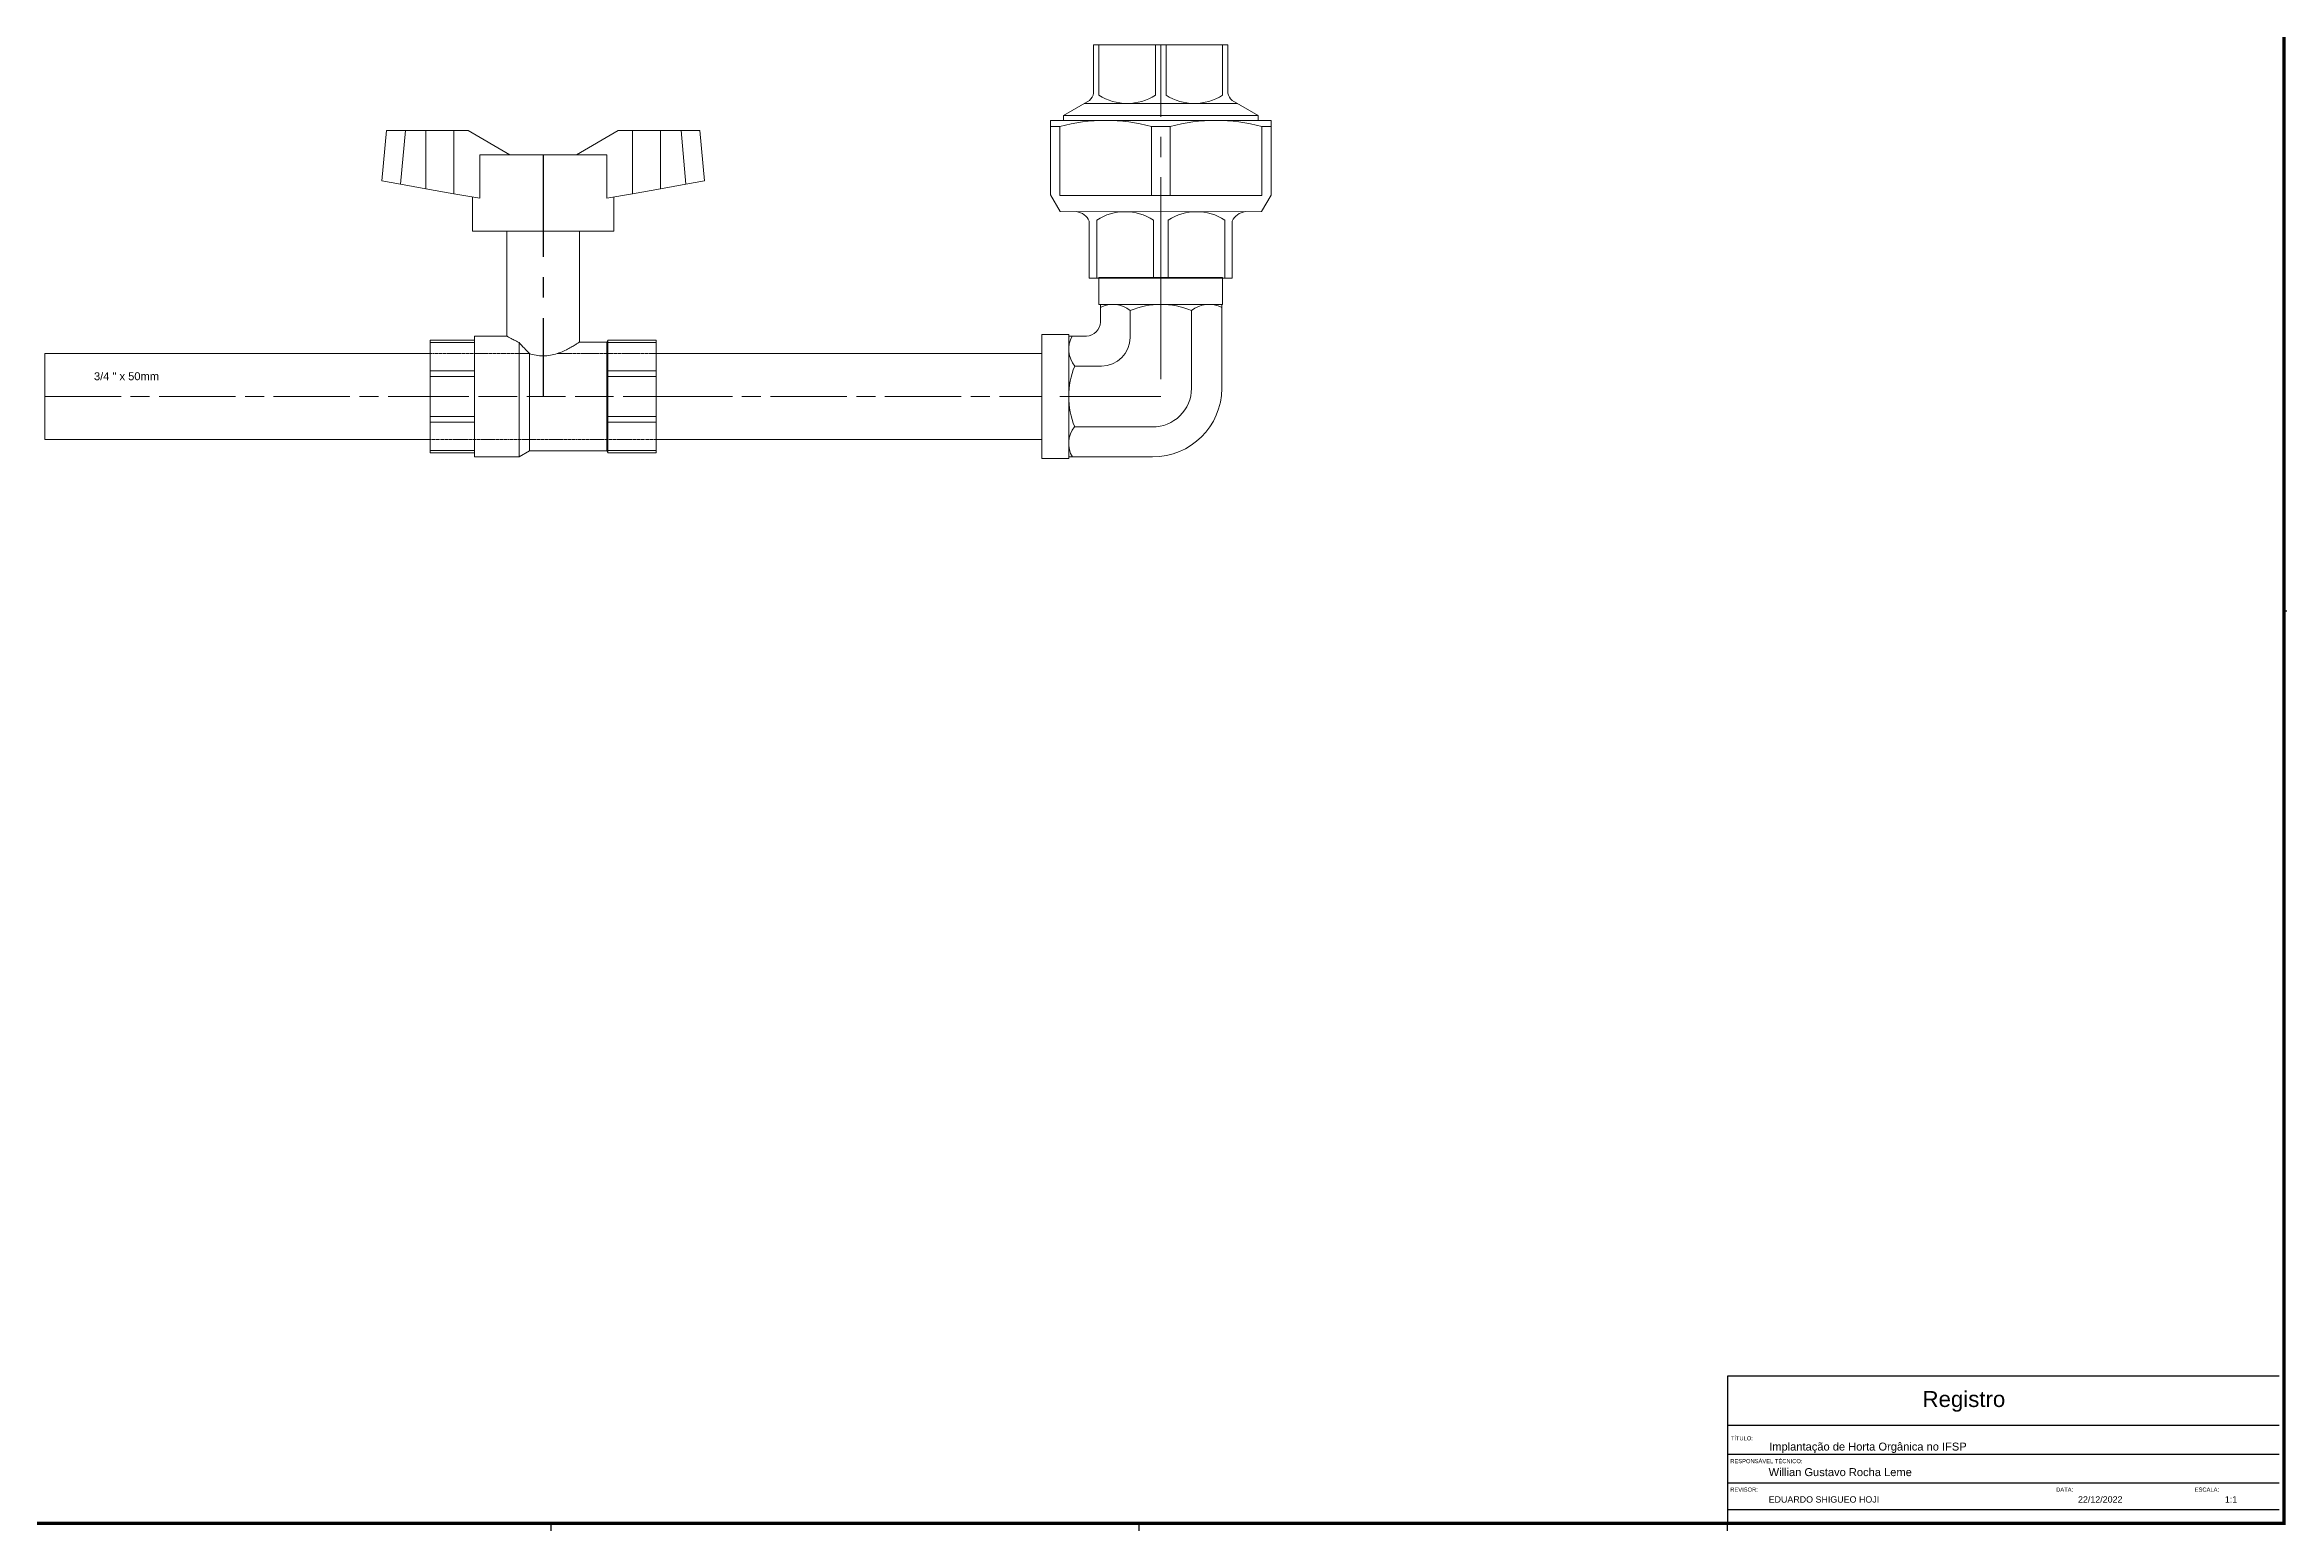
# Model space of a CAD drawing. Header units: millimetres. Extents: x -50 to 1139, y 20 to 861.
# Drawn here: x 425 to 1128, y 30 to 495 of the extents above; entities that cross this region are included whole.
import ezdxf

# ---------------------------------------------------------------- set-up
doc = ezdxf.new("R2010")
doc.units = ezdxf.units.MM
for name, pattern in [('ACAD_ISO02W100', [15, 12, -3]), ('ACAD_ISO08W100', [36, 24, -3, 6, -3]), ('CENTER', [50.8, 31.75, -6.35, 6.35, -6.35]), ('PHANTOM2', [1.25, 0.625, -0.125, 0.125, -0.125, 0.125, -0.125])]:
    doc.linetypes.add(name, pattern=pattern)
doc.layers.add('1', color=7, linetype='Continuous')
doc.layers.add('ARQ-FOLHA', color=7, linetype='Continuous')
for name, color, linetype, lineweight in [('2', 8, 'PHANTOM2', 0), ('CENTER', 1, 'ACAD_ISO08W100', 0), ('RD0.25_CL', 1, 'CENTER', 25)]:
    doc.layers.add(name, color=color, linetype=linetype, lineweight=lineweight)
doc.layers.add('BANTU', color=8, linetype='ACAD_ISO02W100', lineweight=0, plot=False)
doc.styles.add('arial', font='arial.ttf')

msp = doc.modelspace()

# ---------------------------------------------------------------- texts
at = {"insert": (440.5, 392.08), "char_height": 2.5, "attachment_point": 1}
msp.add_mtext('\\fArial|b0|i0;3/4 " x 50mm\\P', dxfattribs=at)
at = {"layer": 'ARQ-FOLHA', "style": 'arial'}
for s, height, p in [('Registro', 5, (1015.55, 66.6)), ('TÍTULO:', 1.3, (955.24, 56.12)), ('RESPONSÁVEL TÉCNICO:', 1.3, (955.08, 48.92)), ('Implantação de Horta Orgânica no IFSP', 2.5, (967.32, 52.9)), ('Willian Gustavo Rocha Leme', 2.5, (967.15, 44.86)), ('REVISOR:', 1.3, (955.08, 39.97)), ('EDUARDO SHIGUEO HOJI', 2, (967.15, 36.52)), ('DATA:', 1.3, (1057.57, 39.97)), ('22/12/2022', 2, (1064.44, 36.52)), ('ESCALA:', 1.3, (1101.13, 39.97)), ('1:1', 2, (1110.62, 36.52))]:
    msp.add_text(s, height=height, dxfattribs=at).set_placement(p)

# ---------------------------------------------------------------- blocks, each defined once
blk = doc.blocks.new('3P4 PIPE')
at = {"layer": '1', "lineweight": 0}
blk.add_lwpolyline([(-121.27, 13.5), (0, 13.5), (0, -13.5), (-121.27, -13.5)], close=True, dxfattribs=at)
at = {"layer": 'CENTER', "lineweight": 0}
blk.add_line((-121.27, 0), (0, 0), dxfattribs=at)
blk = doc.blocks.new('3P4 STOP VALVE 1')
at = {"layer": '1', "linetype": 'ByBlock', "lineweight": -2, "extrusion": (-1, 3.06162e-16, 2.2309e-32)}
for p, q in [((-83.86, 82.73), (-85.24, 67.06)), ((-83.86, 82.73), (-77.96, 82.73)), ((-79.43, 66.03), (-77.96, 82.73)), ((-71.63, 82.73), (-77.96, 82.73)), ((-71.63, 82.73), (-71.63, 64.64)), ((-62.92, 82.73), (-71.63, 82.73)), ((-62.92, 63.09), (-62.92, 82.73)), ((-58.46, 82.73), (-62.92, 82.73)), ((-45.44, 75.21), (-58.46, 82.73)), ((-11.73, 82.73), (-24.76, 75.21)), ((-7.28, 82.73), (-11.73, 82.73)), ((-7.28, 82.73), (-7.28, 63.09)), ((1.43, 82.73), (-7.28, 82.73)), ((7.76, 82.73), (1.43, 82.73)), ((1.43, 64.64), (1.43, 82.73)), ((7.76, 82.73), (13.66, 82.73)), ((7.76, 82.73), (9.23, 66.03)), ((15.04, 67.06), (13.66, 82.73)), ((-15.35, 75.21), (-54.85, 75.21)), ((-54.85, 75.21), (-54.85, 61.66)), ((-15.35, 61.66), (-15.35, 75.21)), ((-79.43, 66.03), (-85.24, 67.06)), ((-79.43, 66.03), (-71.63, 64.64)), ((-71.63, 64.64), (-62.92, 63.09)), ((-62.92, 63.09), (-54.85, 61.66)), ((-15.35, 61.66), (-7.28, 63.09)), ((-7.28, 63.09), (1.43, 64.64)), ((1.43, 64.64), (9.23, 66.03)), ((15.04, 67.06), (9.23, 66.03)), ((-57.04, 51.39), (-57.04, 62.05)), ((-13.16, 51.39), (-13.16, 62.05)), ((-13.16, 51.39), (-57.04, 51.39)), ((-46.38, 18.8), (-46.38, 51.39)), ((-23.82, 16.94), (-23.82, 51.39)), ((-70.2, 17.55), (-70.2, 16.8)), ((-70.2, 17.55), (-56.41, 17.55)), ((-70.2, 16.8), (-70.2, 8.02)), ((-70.2, 16.8), (-56.41, 16.8)), ((-56.41, -18.8), (-56.41, 18.8)), ((-56.41, 18.8), (-46.38, 18.8)), ((-42.62, -18.8), (-42.62, 16.82)), ((-23.82, 16.94), (-15.33, 16.94)), ((-15.33, 16.94), (-15.04, 17.55)), ((-15.33, -16.94), (-15.33, 16.94)), ((-15.04, 17.55), (0, 17.55)), ((-15.04, 17.55), (-15.04, 16.8)), ((-15.04, 16.8), (0, 16.8)), ((-15.04, 16.8), (-15.04, 8.02)), ((0, 16.8), (0, 17.55)), ((0, 8.02), (0, 16.8)), ((-70.2, 8.02), (-70.2, 6.2)), ((-70.2, 8.02), (-56.41, 8.02)), ((-39.39, -16.94), (-39.39, 13.34)), ((-15.04, 8.02), (0, 8.02)), ((-15.04, 8.02), (-15.04, 6.2)), ((0, 6.2), (0, 8.02)), ((-70.2, 6.2), (-70.2, -6.21)), ((-70.2, 6.2), (-56.41, 6.2)), ((-15.04, 6.2), (0, 6.2)), ((-15.04, 6.2), (-15.04, 0.03)), ((-15.04, -0.03), (-15.04, 0.03)), ((0, -6.21), (0, 6.2)), ((-70.2, -6.21), (-70.2, -8.02)), ((-70.2, -6.21), (-56.41, -6.21)), ((-15.04, -0.03), (-15.04, -6.21)), ((-15.04, -6.21), (0, -6.21)), ((-15.04, -6.21), (-15.04, -8.02)), ((0, -8.02), (0, -6.21)), ((-70.2, -8.02), (-70.2, -16.8)), ((-70.2, -8.02), (-56.41, -8.02)), ((-15.04, -8.02), (0, -8.02)), ((-15.04, -8.02), (-15.04, -16.8)), ((0, -16.8), (0, -8.02)), ((-70.2, -16.8), (-70.2, -17.55)), ((-70.2, -16.8), (-56.41, -16.8)), ((-70.2, -17.55), (-56.41, -17.55)), ((-56.41, -18.8), (-42.62, -18.8)), ((-39.39, -16.94), (-42.62, -18.8)), ((-39.39, -16.94), (-15.33, -16.94)), ((-15.33, -16.94), (-15.04, -17.55)), ((-15.04, -16.8), (0, -16.8)), ((-15.04, -16.8), (-15.04, -17.55)), ((-15.04, -17.55), (0, -17.55)), ((0, -17.55), (0, -16.8))]:
    blk.add_line(p, q, dxfattribs=at)
at = {"layer": '1', "linetype": 'ByBlock', "lineweight": -2}
for points, knots in [([(-46.38, 18.8), (-46.38, 18.8), (-46.31, 18.76), (-46.01, 18.58), (-45.79, 18.45), (-45.21, 18.12), (-44.85, 17.92), (-44.03, 17.49), (-43.56, 17.26), (-42.93, 16.96), (-42.78, 16.89), (-42.62, 16.82)], [41.969733, 41.969733, 41.969733, 41.969733, 43.712812, 43.712812, 45.455891, 45.455891, 47.19897, 47.19897, 48.942049, 48.942049, 49.46474, 49.46474, 49.46474, 49.46474]), ([(-42.62, 16.82), (-42.09, 16.24), (-41.53, 15.63), (-40.44, 14.46), (-39.91, 13.89), (-39.39, 13.34)], [4.713222, 4.713222, 4.713222, 4.713222, 6.771201, 6.771201, 8.647063, 8.647063, 8.647063, 8.647063]), ([(-39.39, 13.34), (-38.73, 13.13), (-38.04, 12.95), (-36.59, 12.7), (-35.84, 12.63), (-35.1, 12.63), (-34.36, 12.63), (-33.6, 12.7), (-32.13, 12.95), (-31.4, 13.14), (-30.03, 13.6), (-29.37, 13.86), (-28.16, 14.4), (-27.61, 14.68), (-26.64, 15.2), (-26.18, 15.46), (-25.36, 15.95), (-25, 16.17), (-24.41, 16.54), (-24.19, 16.69), (-23.89, 16.89), (-23.82, 16.94), (-23.82, 16.94)], [-3.466653, -3.466653, -3.466653, -3.466653, -1.775194, -1.775194, 0, 0, 0, 1.775194, 1.775194, 3.550387, 3.550387, 5.325581, 5.325581, 7.100774, 7.100774, 8.856514, 8.856514, 10.612253, 10.612253, 12.367992, 12.367992, 14.123732, 14.123732, 14.123732, 14.123732])]:
    blk.add_open_spline(points, degree=3, knots=knots, dxfattribs=at)
at = {"layer": '2', "lineweight": 0}
for p, q in [((-70.2, 13.35), (-39.4, 13.35)), ((-30.78, 13.35), (0, 13.35)), ((0, -13.35), (-70.2, -13.35))]:
    blk.add_line(p, q, dxfattribs=at)
at = {"layer": 'BANTU', "lineweight": 0, "extrusion": (-1, 3.06162e-16, 2.2309e-32)}
blk.add_line((-70.2, 0), (0, 0), dxfattribs=at)
at = {"layer": 'RD0.25_CL'}
blk.add_line((-35.1, 75.21), (-35.1, 0), dxfattribs=at)
blk = doc.blocks.new('FOLHA A0')
at = {"layer": 'ARQ-FOLHA'}
for p, q in [((1189, 0), (0, 0)), ((0, 0), (0, -841)), ((264, -10), (264, 0)), ((449, -10), (449, 0)), ((634, -10), (634, 0)), ((819, -10), (819, 0)), ((1004, -10), (1004, 0)), ((1189, -841), (1189, 0)), ((0, -247), (25, -247)), ((1179, -247), (1189, -247)), ((0, -544), (25, -544)), ((1179, -544), (1189, -544)), ((264, -841), (264, -831)), ((449, -841), (449, -831)), ((634, -841), (634, -831)), ((819, -841), (819, -831)), ((1004, -841), (1004, -831))]:
    blk.add_line(p, q, dxfattribs=at)
at = {"layer": 'ARQ-FOLHA', "const_width": 1}
blk.add_lwpolyline([(1179, -10), (25, -10), (25, -831), (1179, -831), (1179, -10)], dxfattribs=at)
at = {"layer": 'ARQ-FOLHA'}
blk.add_lwpolyline([(0, -841), (1189, -841)], dxfattribs=at)

# ---------------------------------------------------------------- linework, layer by layer
at = {"color": 1, "linetype": 'CENTER', "lineweight": 9}
for p, q in [((775.99, 421.65), (775.99, 384.46)), ((775.99, 384.46), (738.53, 384.46))]:
    msp.add_line(p, q, dxfattribs=at)
at = {"lineweight": 9}
for p, q in [((757.01, 413.4), (757.01, 407.84)), ((766.41, 411.54), (766.41, 403.08)), ((747.05, 403.44), (752.6, 403.44)), ((748.91, 394.04), (757.37, 394.04))]:
    msp.add_line(p, q, dxfattribs=at)
at = {"color": 1, "linetype": 'CENTER', "lineweight": 9}
msp.add_lwpolyline([(775.99, 421.65), (775.99, 495.12)], dxfattribs=at)
at = {"lineweight": 9}
msp.add_lwpolyline([(748.91, 374.89), (773.35, 374.88, 0.414914), (785.64, 386.98), (785.64, 411.54)], format="xyb", dxfattribs=at)
for points in [[(795.2, 413.4), (795.2, 386.98), (795.17, 386.98)], [(773.35, 365.44), (747.05, 365.44)]]:
    msp.add_lwpolyline(points, dxfattribs=at)
for centre, radius, start, end in [((752.37, 408.08), 4.65, 272.90363, 357.09637), ((757.29, 403.16), 9.12, 270.45065, 359.12401)]:
    msp.add_arc(centre, radius, start, end, dxfattribs=at)
msp.add_open_spline([(795.17, 386.98), (795.17, 375.08), (785.4, 365.44), (773.35, 365.44)], degree=3, dxfattribs=at)
at = {"layer": '1', "lineweight": 0}
for p, q in [((775.99, 495.12), (754.87, 495.12)), ((754.87, 495.12), (754.87, 479.87)), ((775.99, 495.12), (797.1, 495.12)), ((797.1, 495.12), (797.1, 479.87)), ((806.61, 472.85), (745.36, 472.85)), ((751.96, 476.62), (800.01, 476.62)), ((753.51, 421.65), (753.51, 439.6)), ((798.46, 421.65), (798.46, 439.6)), ((753.51, 421.65), (798.46, 421.65))]:
    msp.add_line(p, q, dxfattribs=at)
for points in [[(806.61, 472.85), (798.4, 477.54, -0.160231), (797.1, 479.87), (797.1, 495.12), (775.99, 495.12), (754.87, 495.12), (754.87, 479.87, -0.160231), (753.57, 477.55), (745.36, 472.85)], [(756.53, 495.12), (756.53, 479.24, 0.29368), (774.34, 479.24), (774.34, 495.12)], [(795.44, 495.12), (795.44, 479.24, -0.29368), (777.63, 479.24), (777.63, 495.12)], [(744.24, 469.36, -0.13614), (773.05, 469.36), (773.05, 447.71)], [(807.73, 469.36, 0.13614), (778.92, 469.36), (778.92, 447.71)], [(753.51, 439.6, 0.260184), (749.45, 442.61, 0.381664)], [(755.84, 421.65), (755.84, 439.96, -0.29368), (773.65, 439.96), (773.65, 421.65)], [(796.13, 421.65), (796.13, 439.96, 0.29368), (778.33, 439.96), (778.33, 421.65)], [(798.46, 439.6, -0.260184), (802.52, 442.61, -0.381664)]]:
    msp.add_lwpolyline(points, format="xyb", dxfattribs=at)
for points in [[(775.99, 442.55), (807.65, 442.62), (810.7, 447.84), (810.7, 471.32), (775.99, 471.32), (741.27, 471.32), (741.27, 447.85), (744.32, 442.63)], [(795.45, 421.92), (795.45, 413.4), (756.52, 413.4), (756.52, 421.92)], [(738.53, 365), (747.05, 365), (747.05, 403.92), (738.53, 403.92)]]:
    msp.add_lwpolyline(points, close=True, dxfattribs=at)
for points in [[(745.36, 472.85), (745.36, 471.32)], [(806.61, 472.85), (806.61, 471.32)], [(744.24, 469.36), (741.27, 469.36)], [(744.24, 469.36), (744.24, 447.71), (775.99, 447.71), (807.73, 447.71), (807.73, 469.36)], [(778.92, 469.36), (775.99, 469.36), (773.05, 469.36)], [(807.73, 469.36), (810.7, 469.36)]]:
    msp.add_lwpolyline(points, dxfattribs=at)
for centre, radius, start, end in [((761, 404.6), 8.8, 52.05524, 116.95499), ((776.02, 387.6), 25.8, 68.12257, 111.87743), ((791.17, 404.23), 9.17, 63.99059, 127.13654), ((755.61, 399.37), 8.56, 151.63305, 218.4994), ((772.66, 384.46), 25.61, 158.03802, 201.96198), ((755.14, 369.69), 8.12, 140.22339, 211.62808)]:
    msp.add_arc(centre, radius, start, end, dxfattribs=at)
at = {"layer": 'ARQ-FOLHA'}
for p, q in [((1127.74, 76.34), (954.24, 76.34)), ((954.24, 76.34), (954.24, 30.01)), ((954.24, 63.17), (954.24, 63.17)), ((1127.74, 60.82), (954.24, 60.82)), ((954.24, 53.72), (954.24, 53.72)), ((1127.74, 51.62), (954.24, 51.62)), ((1127.74, 42.6), (954.24, 42.6)), ((1127.74, 34.2), (954.24, 34.2))]:
    msp.add_line(p, q, dxfattribs=at)

# ---------------------------------------------------------------- block references
at = {"layer": '1', "lineweight": 0, "xscale": 1.011235955055739, "yscale": 1.011235955055739, "zscale": 1.011235955055739}
msp.add_blockref('3P4 STOP VALVE 1', (617.26, 384.46), dxfattribs=at)
at = {"layer": '1', "lineweight": 0}
for p in [(546.27, 384.46), (738.53, 384.46)]:
    msp.add_blockref('3P4 PIPE', p, dxfattribs=at)
at = {"layer": 'ARQ-FOLHA'}
msp.add_blockref('FOLHA A0', (-49.76, 861.01), dxfattribs=at)

msp.set_redraw_order([(e.dxf.handle, doc.entitydb.next_handle()) for e in msp.query("TEXT MTEXT ATTDEF DIMENSION ARC_DIMENSION")])  # texts and dimensions are drawn at this point

doc.saveas('drawing.dxf')
